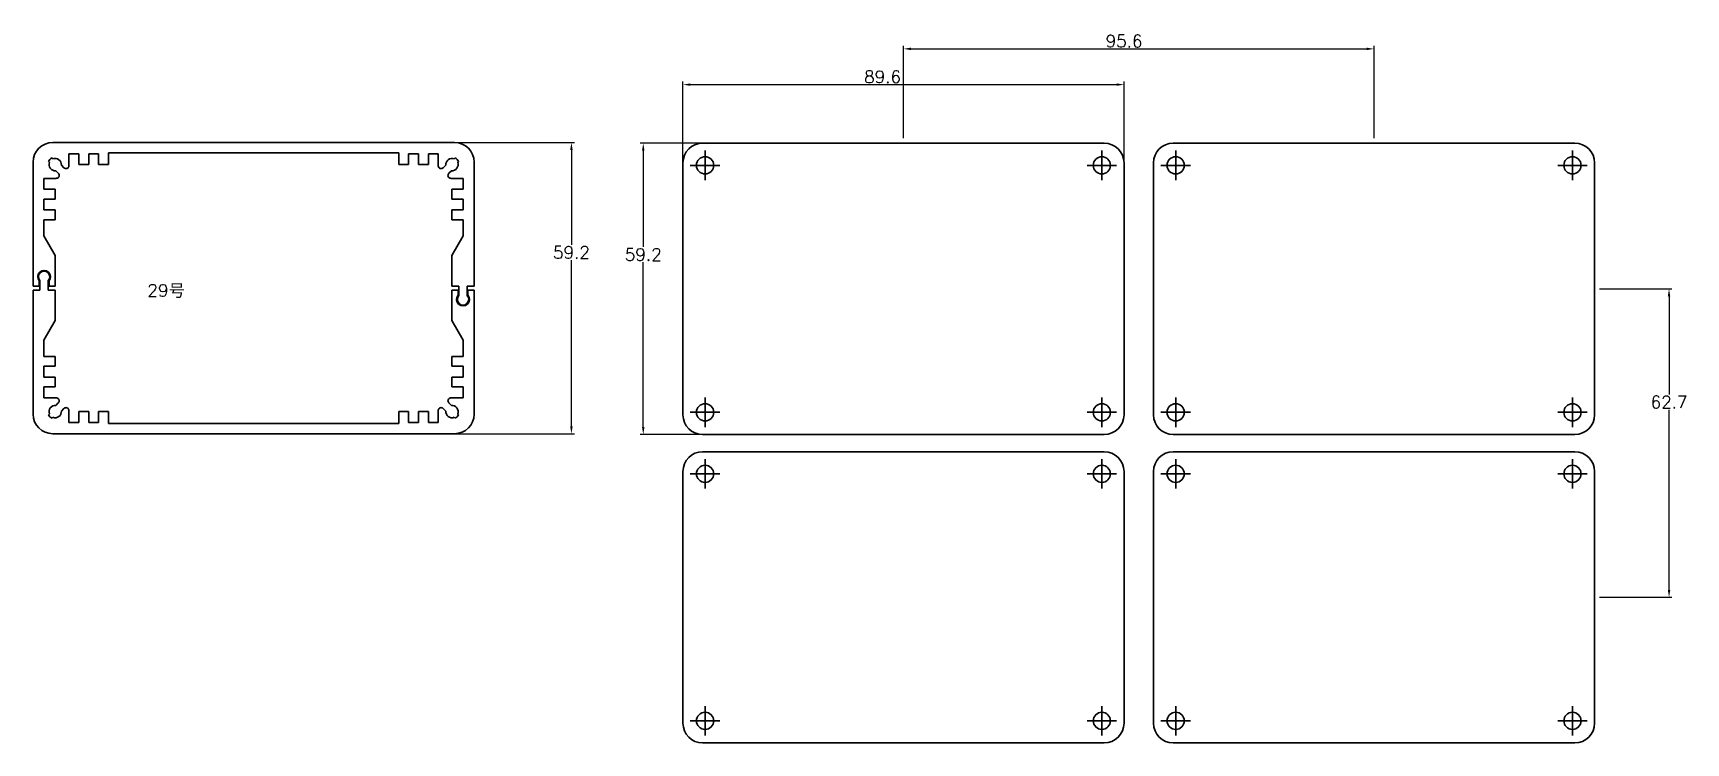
# Model space of a CAD drawing. Header units: millimetres. Extents: x 0 to 3061, y 0 to 1000.
# Drawn here: x 2725.4 to 3061.2, y 219.4 to 363.7 of the extents above; entities that cross this region are included whole.
import ezdxf

# ---------------------------------------------------------------- set-up
doc = ezdxf.new("R2010")
doc.units = ezdxf.units.MM
doc.header["$PDMODE"] = 2
doc.header["$PDSIZE"] = 3
doc.layers.add('POINT', color=2, linetype='Continuous')
doc.layers.add('PROPRO', color=1, linetype='Continuous')
doc.styles.get("Standard").update_dxf_attribs({"font": 'txt.shx', "height": 2.5})
doc.dimstyles.new('ISO-25$0', dxfattribs={"dimtxt": 3.5, "dimasz": 1.5, "dimexe": 0.6, "dimexo": 1, "dimgap": 0.3, "dimtad": 1, "dimtih": 1, "dimtoh": 1, "dimdec": 1, "dimdsep": 46, "dimtxsty": 'Standard', "dimcen": 0, "dimclrd": 256, "dimclre": 256, "dimclrt": 256, "dimaunit": 1, "dimadec": 0, "dimazin": 3, "dimtfac": 1, "dimtdec": 1, "dimtofl": 0, "dimtmove": 0, "dimatfit": 3, "dimfxl": 0, "dimlwd": 9, "dimlwe": 9, "dimarcsym": 0})

msp = doc.modelspace()

# ---------------------------------------------------------------- texts
at = {"color": 3, "insert": (2748.6504, 312.6013), "char_height": 2.5, "width": 56.864682, "attachment_point": 1}
msp.add_mtext('29{\\fSimSun|b0|i0|c134|p2;号}', dxfattribs=at)

# ---------------------------------------------------------------- blocks, each defined once
blk = doc.blocks.new('*D1')
at = {"lineweight": 9}
for p, q in [((2785.02, 341.44), (2835.4, 341.44)), ((2834.8, 339.94), (2834.8, 320.66)), ((2834.8, 283.74), (2834.8, 317.5)), ((2786.93, 282.24), (2835.4, 282.24))]:
    blk.add_line(p, q, dxfattribs=at)
for points in [[(2834.55, 339.94), (2835.05, 339.94), (2834.8, 341.44)], [(2834.55, 283.74), (2835.05, 283.74), (2834.8, 282.24)]]:
    blk.add_solid(points)
at = {"layer": 'Defpoints', "color": 0}
for p in [(2784.02, 341.44), (2785.93, 282.24), (2834.8, 282.24)]:
    blk.add_point(p, dxfattribs=at)
at = {"insert": (2834.8, 319.08), "char_height": 2.5, "attachment_point": 5}
blk.add_mtext('59.2', dxfattribs=at)
blk = doc.blocks.new('*U2', base_point=(533.293, 336.791))
at = {"layer": 'POINT', "color": 2}
blk.add_point((533.293, 336.791), dxfattribs=at)
at = {"layer": 'PROPRO'}
blk.add_circle((533.293, 336.791), 1.75, dxfattribs=at)
blk = doc.blocks.new('*U3', base_point=(613.893, 336.791))
at = {"layer": 'POINT', "color": 2}
blk.add_point((613.893, 336.791), dxfattribs=at)
at = {"layer": 'PROPRO'}
blk.add_circle((613.893, 336.791), 1.75, dxfattribs=at)
blk = doc.blocks.new('*U4', base_point=(613.893, 286.591))
at = {"layer": 'POINT', "color": 2}
blk.add_point((613.893, 286.591), dxfattribs=at)
at = {"layer": 'PROPRO'}
blk.add_circle((613.893, 286.591), 1.75, dxfattribs=at)
blk = doc.blocks.new('*U5', base_point=(533.293, 286.591))
at = {"layer": 'POINT', "color": 2}
blk.add_point((533.293, 286.591), dxfattribs=at)
at = {"layer": 'PROPRO'}
blk.add_circle((533.293, 286.591), 1.75, dxfattribs=at)
blk = doc.blocks.new('*D6')
at = {"lineweight": 9}
for p, q in [((2857.46, 318.25), (2857.46, 353.8)), ((2858.96, 353.2), (2945.56, 353.2)), ((2947.06, 312.69), (2947.06, 353.8))]:
    blk.add_line(p, q, dxfattribs=at)
for points in [[(2858.96, 353.45), (2858.96, 352.95), (2857.46, 353.2)], [(2945.56, 353.45), (2945.56, 352.95), (2947.06, 353.2)]]:
    blk.add_solid(points)
at = {"layer": 'Defpoints', "color": 0}
for p in [(2947.06, 353.2), (2857.46, 317.25), (2947.06, 311.69)]:
    blk.add_point(p, dxfattribs=at)
at = {"insert": (2898.01, 354.78), "char_height": 2.5, "attachment_point": 5}
blk.add_mtext('89.6', dxfattribs=at)
blk = doc.blocks.new('*D7')
at = {"lineweight": 9}
for p, q in [((2901.26, 341.29), (2848.79, 341.29)), ((2849.39, 339.79), (2849.39, 320.24)), ((2849.39, 283.59), (2849.39, 317.09)), ((2901.26, 282.09), (2848.79, 282.09))]:
    blk.add_line(p, q, dxfattribs=at)
for points in [[(2849.14, 339.79), (2849.64, 339.79), (2849.39, 341.29)], [(2849.14, 283.59), (2849.64, 283.59), (2849.39, 282.09)]]:
    blk.add_solid(points)
at = {"layer": 'Defpoints', "color": 0}
for p in [(2902.26, 341.29), (2849.39, 282.09), (2902.26, 282.09)]:
    blk.add_point(p, dxfattribs=at)
at = {"insert": (2849.39, 318.66), "char_height": 2.5, "attachment_point": 5}
blk.add_mtext('59.2', dxfattribs=at)
blk = doc.blocks.new('*D8')
at = {"lineweight": 9}
for p, q in [((2902.26, 342.29), (2902.26, 361.06)), ((2903.76, 360.46), (2996.36, 360.46)), ((2997.86, 342.29), (2997.86, 361.06))]:
    blk.add_line(p, q, dxfattribs=at)
for points in [[(2903.76, 360.71), (2903.76, 360.21), (2902.26, 360.46)], [(2996.36, 360.71), (2996.36, 360.21), (2997.86, 360.46)]]:
    blk.add_solid(points)
at = {"layer": 'Defpoints', "color": 0}
for p in [(2997.86, 360.46), (2902.26, 341.29), (2997.86, 341.29)]:
    blk.add_point(p, dxfattribs=at)
at = {"insert": (2947.06, 362.04), "char_height": 2.5, "attachment_point": 5}
blk.add_mtext('95.6', dxfattribs=at)
blk = doc.blocks.new('*D9')
at = {"lineweight": 9}
for p, q in [((3043.66, 311.69), (3058.38, 311.69)), ((3057.78, 310.19), (3057.78, 290.23)), ((3057.78, 250.49), (3057.78, 287.08)), ((3043.66, 248.99), (3058.38, 248.99))]:
    blk.add_line(p, q, dxfattribs=at)
for points in [[(3057.53, 310.19), (3058.03, 310.19), (3057.78, 311.69)], [(3057.53, 250.49), (3058.03, 250.49), (3057.78, 248.99)]]:
    blk.add_solid(points)
at = {"layer": 'Defpoints', "color": 0}
for p in [(3042.66, 311.69), (3042.66, 248.99), (3057.78, 248.99)]:
    blk.add_point(p, dxfattribs=at)
at = {"insert": (3057.78, 288.66), "char_height": 2.5, "attachment_point": 5}
blk.add_mtext('62.7', dxfattribs=at)

# ---------------------------------------------------------------- dimensions: what is measured, and where the dimension line sits
for base, p1, p2, picture, middle in [((2997.8561, 360.4638), (2902.2561, 341.2909), (2997.8561, 341.2909), '*D8', (2947.0561, 360.4638)), ((2947.0561, 353.1997), (2857.4561, 317.2487), (2947.0561, 311.6909), '*D6', (2898.0062, 353.1997))]:
    dim = msp.add_linear_dim(base=base, p1=p1, p2=p2, dimstyle='ISO-25$0')
    dim.commit()
    dim.dimension.update_dxf_attribs({"geometry": picture, "text_midpoint": middle, "dimtype": 160})
at = {"color": 3}
dim = msp.add_linear_dim(base=(2834.795, 282.2412), p1=(2784.0247, 341.4412), p2=(2785.929, 282.2412), angle=90, dimstyle='ISO-25$0', override={"dimtxt": 5, "dimdec": 3, "dimtdec": 3, "dimtmove": 1}, dxfattribs=at)
dim.commit()
dim.dimension.update_dxf_attribs({"geometry": '*D1', "text_midpoint": (2834.795, 319.0793), "dimtype": 160})
for base, p1, p2, picture, middle in [((2849.3896, 282.0909), (2902.2561, 341.2909), (2902.2561, 282.0909), '*D7', (2849.3896, 318.6639)), ((3057.784, 248.9909), (3042.6561, 311.6909), (3042.6561, 248.9909), '*D9', (3057.784, 288.6561))]:
    dim = msp.add_linear_dim(base=base, p1=p1, p2=p2, angle=90, dimstyle='ISO-25$0')
    dim.commit()
    dim.dimension.update_dxf_attribs({"geometry": picture, "text_midpoint": middle, "dimtype": 160})

# ---------------------------------------------------------------- linework, layer by layer
at = {"color": 1}
for p, q in [((2811.0324, 341.4412), (2729.4324, 341.4412)), ((2729.4324, 341.4412), (2811.0324, 341.4412)), ((2732.7293, 339.1412), (2734.7293, 339.1412)), ((2732.7293, 336.8086), (2732.7293, 339.1412)), ((2732.7293, 336.8086), (2732.7293, 339.1412)), ((2734.7293, 336.9412), (2734.7293, 339.1412)), ((2734.7293, 337.1412), (2734.7293, 339.1412)), ((2736.7293, 339.1412), (2738.7293, 339.1412)), ((2736.7293, 336.9412), (2736.7293, 339.1412)), ((2738.7293, 336.9412), (2738.7293, 339.1412)), ((2740.7293, 339.3412), (2794.523, 339.3412)), ((2740.7293, 336.9412), (2740.7293, 339.3412)), ((2799.7356, 339.3412), (2745.9419, 339.3412)), ((2799.7356, 336.9412), (2799.7356, 339.3412)), ((2803.7356, 339.1412), (2801.7356, 339.1412)), ((2801.7356, 336.9412), (2801.7356, 339.1412)), ((2803.7356, 336.9412), (2803.7356, 339.1412)), ((2807.7356, 339.1412), (2805.7356, 339.1412)), ((2805.7356, 336.9412), (2805.7356, 339.1412)), ((2805.7356, 337.1412), (2805.7356, 339.1412)), ((2807.7356, 336.8086), (2807.7356, 339.1412)), ((2807.7356, 336.8086), (2807.7356, 339.1412)), ((2725.4324, 337.4412), (2725.4324, 312.2412)), ((2728.7688, 337.3977), (2728.5789, 337.5876)), ((2729.4759, 338.1048), (2729.286, 338.2947)), ((2731.6981, 336.3069), (2731.1773, 336.8277)), ((2734.7293, 336.9412), (2736.7293, 336.9412)), ((2738.7293, 336.9412), (2740.7293, 336.9412)), ((2801.7356, 336.9412), (2799.7356, 336.9412)), ((2805.7356, 336.9412), (2803.7356, 336.9412)), ((2808.7668, 336.3069), (2809.2876, 336.8277)), ((2810.989, 338.1048), (2811.1789, 338.2947)), ((2811.6961, 337.3977), (2811.886, 337.5876)), ((2815.0324, 337.4412), (2815.0324, 312.2412)), ((2727.6324, 331.9412), (2727.6324, 334.1412)), ((2729.9324, 334.1412), (2727.6324, 334.1412)), ((2730.5668, 335.1755), (2730.0459, 335.6963)), ((2730.5668, 335.1755), (2730.0459, 335.6963)), ((2809.8981, 335.1755), (2810.419, 335.6963)), ((2809.8981, 335.1755), (2810.419, 335.6963)), ((2810.5324, 334.1412), (2812.8324, 334.1412)), ((2812.8324, 331.9412), (2812.8324, 334.1412)), ((2729.9324, 331.9412), (2727.6324, 331.9412)), ((2729.9324, 329.9412), (2727.6324, 329.9412)), ((2727.6324, 327.7412), (2727.6324, 329.9412)), ((2729.9324, 329.9412), (2729.9324, 331.9412)), ((2729.9324, 329.9412), (2729.9324, 331.9412)), ((2729.9324, 331.9412), (2729.9324, 329.9412)), ((2729.9324, 331.9412), (2729.9324, 329.9412)), ((2810.5324, 331.9412), (2812.8324, 331.9412)), ((2810.5324, 329.9412), (2810.5324, 331.9412)), ((2810.5324, 329.9412), (2810.5324, 331.9412)), ((2810.5324, 331.9412), (2810.5324, 329.9412)), ((2810.5324, 331.9412), (2810.5324, 329.9412)), ((2810.5324, 329.9412), (2812.8324, 329.9412)), ((2812.8324, 327.7412), (2812.8324, 329.9412)), ((2729.9324, 327.7412), (2727.6324, 327.7412)), ((2727.6324, 325.7412), (2727.6324, 322.4412)), ((2729.9324, 325.7412), (2727.6324, 325.7412)), ((2729.9324, 327.7412), (2729.9324, 325.7412)), ((2810.5324, 327.7412), (2812.8324, 327.7412)), ((2810.5324, 327.7412), (2810.5324, 325.7412)), ((2810.5324, 325.7412), (2812.8324, 325.7412)), ((2812.8324, 325.7412), (2812.8324, 322.4412)), ((2727.6324, 322.4412), (2729.9324, 318.4412)), ((2812.8324, 322.4412), (2810.5324, 318.4412)), ((2729.9324, 312.2412), (2729.9324, 318.4412)), ((2729.9324, 318.4412), (2729.9324, 312.2412)), ((2729.9324, 318.4412), (2729.9324, 312.2412)), ((2810.5324, 312.2412), (2810.5324, 318.4412)), ((2810.5324, 318.4412), (2810.5324, 312.2412)), ((2810.5324, 318.4412), (2810.5324, 312.2412)), ((2726.6824, 313.3105), (2726.6824, 312.2412)), ((2726.6824, 313.3105), (2726.6824, 312.2412)), ((2726.8324, 313.3666), (2726.8324, 311.4412)), ((2728.5324, 313.3666), (2728.5324, 311.4412)), ((2728.6824, 313.3105), (2728.6824, 312.2412)), ((2728.6824, 313.3105), (2728.6824, 312.2412)), ((2726.6824, 312.2412), (2725.4324, 312.2412)), ((2725.4324, 286.2412), (2725.4324, 311.4412)), ((2726.8324, 311.4412), (2725.4324, 311.4412)), ((2729.9324, 311.4412), (2728.5324, 311.4412)), ((2729.9324, 312.2412), (2728.6824, 312.2412)), ((2729.9324, 311.4412), (2729.9324, 305.2412)), ((2729.9324, 305.2412), (2729.9324, 311.4412)), ((2729.9324, 305.2412), (2729.9324, 311.4412)), ((2810.5324, 312.2412), (2811.9324, 312.2412)), ((2810.5324, 311.4412), (2811.7824, 311.4412)), ((2810.5324, 311.4412), (2810.5324, 305.2412)), ((2810.5324, 305.2412), (2810.5324, 311.4412)), ((2810.5324, 305.2412), (2810.5324, 311.4412)), ((2811.7824, 310.3718), (2811.7824, 311.4412)), ((2811.7824, 310.3718), (2811.7824, 311.4412)), ((2811.9324, 310.3158), (2811.9324, 312.2412)), ((2813.6324, 312.2412), (2815.0324, 312.2412)), ((2813.6324, 310.3158), (2813.6324, 312.2412)), ((2813.7824, 311.4412), (2815.0324, 311.4412)), ((2813.7824, 310.3718), (2813.7824, 311.4412)), ((2813.7824, 310.3718), (2813.7824, 311.4412)), ((2815.0324, 286.2412), (2815.0324, 311.4412)), ((2727.6324, 301.2412), (2729.9324, 305.2412)), ((2812.8324, 301.2412), (2810.5324, 305.2412)), ((2727.6324, 297.9412), (2727.6324, 301.2412)), ((2812.8324, 297.9412), (2812.8324, 301.2412)), ((2729.9324, 297.9412), (2727.6324, 297.9412)), ((2729.9324, 295.9412), (2727.6324, 295.9412)), ((2727.6324, 295.9412), (2727.6324, 293.7412)), ((2729.9324, 295.9412), (2729.9324, 297.9412)), ((2810.5324, 297.9412), (2812.8324, 297.9412)), ((2810.5324, 295.9412), (2810.5324, 297.9412)), ((2810.5324, 295.9412), (2812.8324, 295.9412)), ((2812.8324, 295.9412), (2812.8324, 293.7412)), ((2729.9324, 293.7412), (2727.6324, 293.7412)), ((2729.9324, 293.7412), (2729.9324, 291.7412)), ((2729.9324, 293.7412), (2729.9324, 291.7412)), ((2729.9324, 291.7412), (2729.9324, 293.7412)), ((2729.9324, 291.7412), (2729.9324, 293.7412)), ((2810.5324, 293.7412), (2812.8324, 293.7412)), ((2810.5324, 293.7412), (2810.5324, 291.7412)), ((2810.5324, 293.7412), (2810.5324, 291.7412)), ((2810.5324, 291.7412), (2810.5324, 293.7412)), ((2810.5324, 291.7412), (2810.5324, 293.7412)), ((2729.9324, 291.7412), (2727.6324, 291.7412)), ((2727.6324, 291.7412), (2727.6324, 289.5412)), ((2729.9324, 289.5412), (2727.6324, 289.5412)), ((2810.5324, 291.7412), (2812.8324, 291.7412)), ((2810.5324, 289.5412), (2812.8324, 289.5412)), ((2812.8324, 291.7412), (2812.8324, 289.5412)), ((2728.7688, 286.2846), (2728.5789, 286.0947)), ((2729.4759, 285.5775), (2729.286, 285.3876)), ((2730.5668, 288.5069), (2730.0459, 287.986)), ((2730.5668, 288.5069), (2730.0459, 287.986)), ((2731.6981, 287.3755), (2731.1773, 286.8546)), ((2732.7293, 286.8737), (2732.7293, 284.5412)), ((2732.7293, 286.8737), (2732.7293, 284.5412)), ((2734.7293, 286.7412), (2734.7293, 284.5412)), ((2734.7293, 286.7412), (2736.7293, 286.7412)), ((2734.7293, 286.5412), (2734.7293, 284.5412)), ((2736.7293, 286.7412), (2736.7293, 284.5412)), ((2738.7293, 286.7412), (2738.7293, 284.5412)), ((2738.7293, 286.7412), (2740.7293, 286.7412)), ((2740.7293, 286.7412), (2740.7293, 284.3412)), ((2799.7356, 286.7412), (2799.7356, 284.3412)), ((2801.7356, 286.7412), (2799.7356, 286.7412)), ((2801.7356, 286.7412), (2801.7356, 284.5412)), ((2803.7356, 286.7412), (2803.7356, 284.5412)), ((2805.7356, 286.7412), (2803.7356, 286.7412)), ((2805.7356, 286.7412), (2805.7356, 284.5412)), ((2805.7356, 286.5412), (2805.7356, 284.5412)), ((2807.7356, 286.8737), (2807.7356, 284.5412)), ((2807.7356, 286.8737), (2807.7356, 284.5412)), ((2808.7668, 287.3755), (2809.2876, 286.8546)), ((2809.8981, 288.5069), (2810.419, 287.986)), ((2809.8981, 288.5069), (2810.419, 287.986)), ((2810.989, 285.5775), (2811.1789, 285.3876)), ((2811.6961, 286.2846), (2811.886, 286.0947)), ((2729.4324, 282.2412), (2811.0324, 282.2412)), ((2811.0324, 282.2412), (2729.4324, 282.2412)), ((2732.7293, 284.5412), (2734.7293, 284.5412)), ((2736.7293, 284.5412), (2738.7293, 284.5412)), ((2740.7293, 284.3412), (2794.523, 284.3412)), ((2799.7356, 284.3412), (2745.9419, 284.3412)), ((2803.7356, 284.5412), (2801.7356, 284.5412)), ((2807.7356, 284.5412), (2805.7356, 284.5412))]:
    msp.add_line(p, q, dxfattribs=at)
for p, q in [((2943.0561, 341.2909), (2861.4561, 341.2909)), ((2861.4561, 341.2909), (2943.0561, 341.2909)), ((2957.0561, 341.2909), (3038.6561, 341.2909)), ((3038.6561, 341.2909), (2957.0561, 341.2909)), ((2857.4561, 337.2909), (2857.4561, 286.0909)), ((2857.4561, 286.0909), (2857.4561, 337.2909)), ((2857.4561, 286.0909), (2857.4561, 337.2909)), ((2947.0561, 337.2909), (2947.0561, 286.0909)), ((2947.0561, 337.2909), (2947.0561, 286.0909)), ((2947.0561, 286.0909), (2947.0561, 337.2909)), ((2953.0561, 286.0909), (2953.0561, 337.2909)), ((2953.0561, 286.0909), (2953.0561, 337.2909)), ((2953.0561, 337.2909), (2953.0561, 286.0909)), ((3042.6561, 286.0909), (3042.6561, 337.2909)), ((3042.6561, 337.2909), (3042.6561, 286.0909)), ((3042.6561, 337.2909), (3042.6561, 286.0909)), ((2861.4561, 282.0909), (2943.0561, 282.0909)), ((2943.0561, 282.0909), (2861.4561, 282.0909)), ((3038.6561, 282.0909), (2957.0561, 282.0909)), ((2957.0561, 282.0909), (3038.6561, 282.0909)), ((2861.4561, 278.5909), (2943.0561, 278.5909)), ((2943.0561, 278.5909), (2861.4561, 278.5909)), ((3038.6561, 278.5909), (2957.0561, 278.5909)), ((2957.0561, 278.5909), (3038.6561, 278.5909)), ((2857.4561, 223.3909), (2857.4561, 274.5909)), ((2857.4561, 223.3909), (2857.4561, 274.5909)), ((2857.4561, 274.5909), (2857.4561, 223.3909)), ((2947.0561, 223.3909), (2947.0561, 274.5909)), ((2947.0561, 274.5909), (2947.0561, 223.3909)), ((2947.0561, 274.5909), (2947.0561, 223.3909)), ((2953.0561, 274.5909), (2953.0561, 223.3909)), ((2953.0561, 223.3909), (2953.0561, 274.5909)), ((2953.0561, 223.3909), (2953.0561, 274.5909)), ((3042.6561, 274.5909), (3042.6561, 223.3909)), ((3042.6561, 274.5909), (3042.6561, 223.3909)), ((3042.6561, 223.3909), (3042.6561, 274.5909)), ((2943.0561, 219.3909), (2861.4561, 219.3909)), ((2861.4561, 219.3909), (2943.0561, 219.3909)), ((2957.0561, 219.3909), (3038.6561, 219.3909)), ((3038.6561, 219.3909), (2957.0561, 219.3909))]:
    msp.add_line(p, q)
for centre in [(2861.9561, 336.7909), (2942.5561, 336.7909), (2957.5561, 336.7909), (3038.1561, 336.7909), (2861.9561, 286.5909), (2942.5561, 286.5909), (2957.5561, 286.5909), (3038.1561, 286.5909), (2861.9561, 274.0909), (2942.5561, 274.0909), (2957.5561, 274.0909), (3038.1561, 274.0909), (2861.9561, 223.8909), (2942.5561, 223.8909), (2957.5561, 223.8909), (3038.1561, 223.8909)]:
    msp.add_circle(centre, 1.75)
for centre, radius, start, end in [((2729.4324, 337.4412), 4, 90, 180), ((2811.0324, 337.4412), 4, 0, 90), ((2729.9324, 336.9412), 1.5, 115.528779, 154.471221), ((2729.9324, 336.9412), 1.25, 158.578178, 275.208181), ((2729.9324, 336.9412), 1.25, 354.791819, 111.421822), ((2732.1224, 336.7311), 0.6, 225, 354.521196), ((2729.9324, 336.9412), 2.8, 354.521196, 2.713082), ((2729.9324, 336.9412), 2.8, 354.521196, 2.713082), ((2810.5324, 336.9412), 2.8, 177.286918, 185.478804), ((2810.5324, 336.9412), 2.8, 177.286918, 185.478804), ((2808.3425, 336.7311), 0.6, 185.478804, 315), ((2810.5324, 336.9412), 1.25, 68.578178, 185.208181), ((2810.5324, 336.9412), 1.25, 264.791819, 21.421822), ((2810.5324, 336.9412), 1.5, 25.528779, 64.471221), ((2729.9324, 336.9412), 2.8, 270, 275.478804), ((2730.1425, 334.7512), 0.6, 275.478804, 45), ((2810.3224, 334.7512), 0.6, 135, 264.521196), ((2810.5324, 336.9412), 2.8, 264.521196, 270), ((2727.6824, 314.1412), 1.3, 320.284863, 219.715137), ((2727.6824, 314.1412), 1.3, 320.284863, 219.715137), ((2727.6824, 314.1412), 1.15, 317.657395, 222.342605), ((2812.7824, 309.5412), 1.3, 140.284863, 39.715137), ((2812.7824, 309.5412), 1.3, 140.284863, 39.715137), ((2812.7824, 309.5412), 1.15, 137.657395, 42.342605), ((2729.9324, 286.7412), 2.8, 84.521196, 90), ((2730.1425, 288.9311), 0.6, 315, 84.521196), ((2810.3224, 288.9311), 0.6, 95.478804, 225), ((2810.5324, 286.7412), 2.8, 90, 95.478804), ((2729.4324, 286.2412), 4, 180, 270), ((2729.9324, 286.7412), 1.5, 205.528779, 244.471221), ((2729.9324, 286.7412), 1.25, 84.791819, 201.421822), ((2729.9324, 286.7412), 1.25, 248.578178, 5.208181), ((2732.1224, 286.9512), 0.6, 5.478804, 135), ((2729.9324, 286.7412), 2.8, 357.286918, 5.478804), ((2729.9324, 286.7412), 2.8, 357.286918, 5.478804), ((2810.5324, 286.7412), 2.8, 174.521196, 182.713082), ((2810.5324, 286.7412), 2.8, 174.521196, 182.713082), ((2808.3425, 286.9512), 0.6, 45, 174.521196), ((2810.5324, 286.7412), 1.25, 174.791819, 291.421822), ((2810.5324, 286.7412), 1.25, 338.578178, 95.208181), ((2811.0324, 286.2412), 4, 270, 0), ((2810.5324, 286.7412), 1.5, 295.528779, 334.471221)]:
    msp.add_arc(centre, radius, start, end, dxfattribs=at)
for centre, start, end in [((2861.4561, 337.2909), 90, 180), ((2943.0561, 337.2909), 0, 90), ((2957.0561, 337.2909), 90, 180), ((3038.6561, 337.2909), 0, 90), ((2861.4561, 286.0909), 180, 270), ((2943.0561, 286.0909), 270, 0), ((2957.0561, 286.0909), 180, 270), ((3038.6561, 286.0909), 270, 0), ((2861.4561, 274.5909), 90, 180), ((2943.0561, 274.5909), 0, 90), ((2957.0561, 274.5909), 90, 180), ((3038.6561, 274.5909), 0, 90), ((2861.4561, 223.3909), 180, 270), ((2943.0561, 223.3909), 270, 0), ((2957.0561, 223.3909), 180, 270), ((3038.6561, 223.3909), 270, 0)]:
    msp.add_arc(centre, 4, start, end)

# ---------------------------------------------------------------- block references
at = {"layer": 'PROPRO'}
for name, p in [('*U2', (2861.9562, 336.791)), ('*U3', (2942.5562, 336.791)), ('*U2', (2957.5562, 336.791)), ('*U3', (3038.1562, 336.791)), ('*U5', (2861.9562, 286.591)), ('*U4', (2942.5562, 286.591)), ('*U5', (2957.5562, 286.591)), ('*U4', (3038.1562, 286.591)), ('*U2', (2861.9562, 274.091)), ('*U3', (2942.5562, 274.091)), ('*U2', (2957.5562, 274.091)), ('*U3', (3038.1562, 274.091)), ('*U5', (2861.9562, 223.891)), ('*U4', (2942.5562, 223.891)), ('*U5', (2957.5562, 223.891)), ('*U4', (3038.1562, 223.891))]:
    msp.add_blockref(name, p, dxfattribs=at)

msp.set_redraw_order([(e.dxf.handle, doc.entitydb.next_handle()) for e in msp.query("TEXT MTEXT ATTDEF DIMENSION ARC_DIMENSION")])  # texts and dimensions are drawn at this point

doc.saveas('drawing.dxf')
